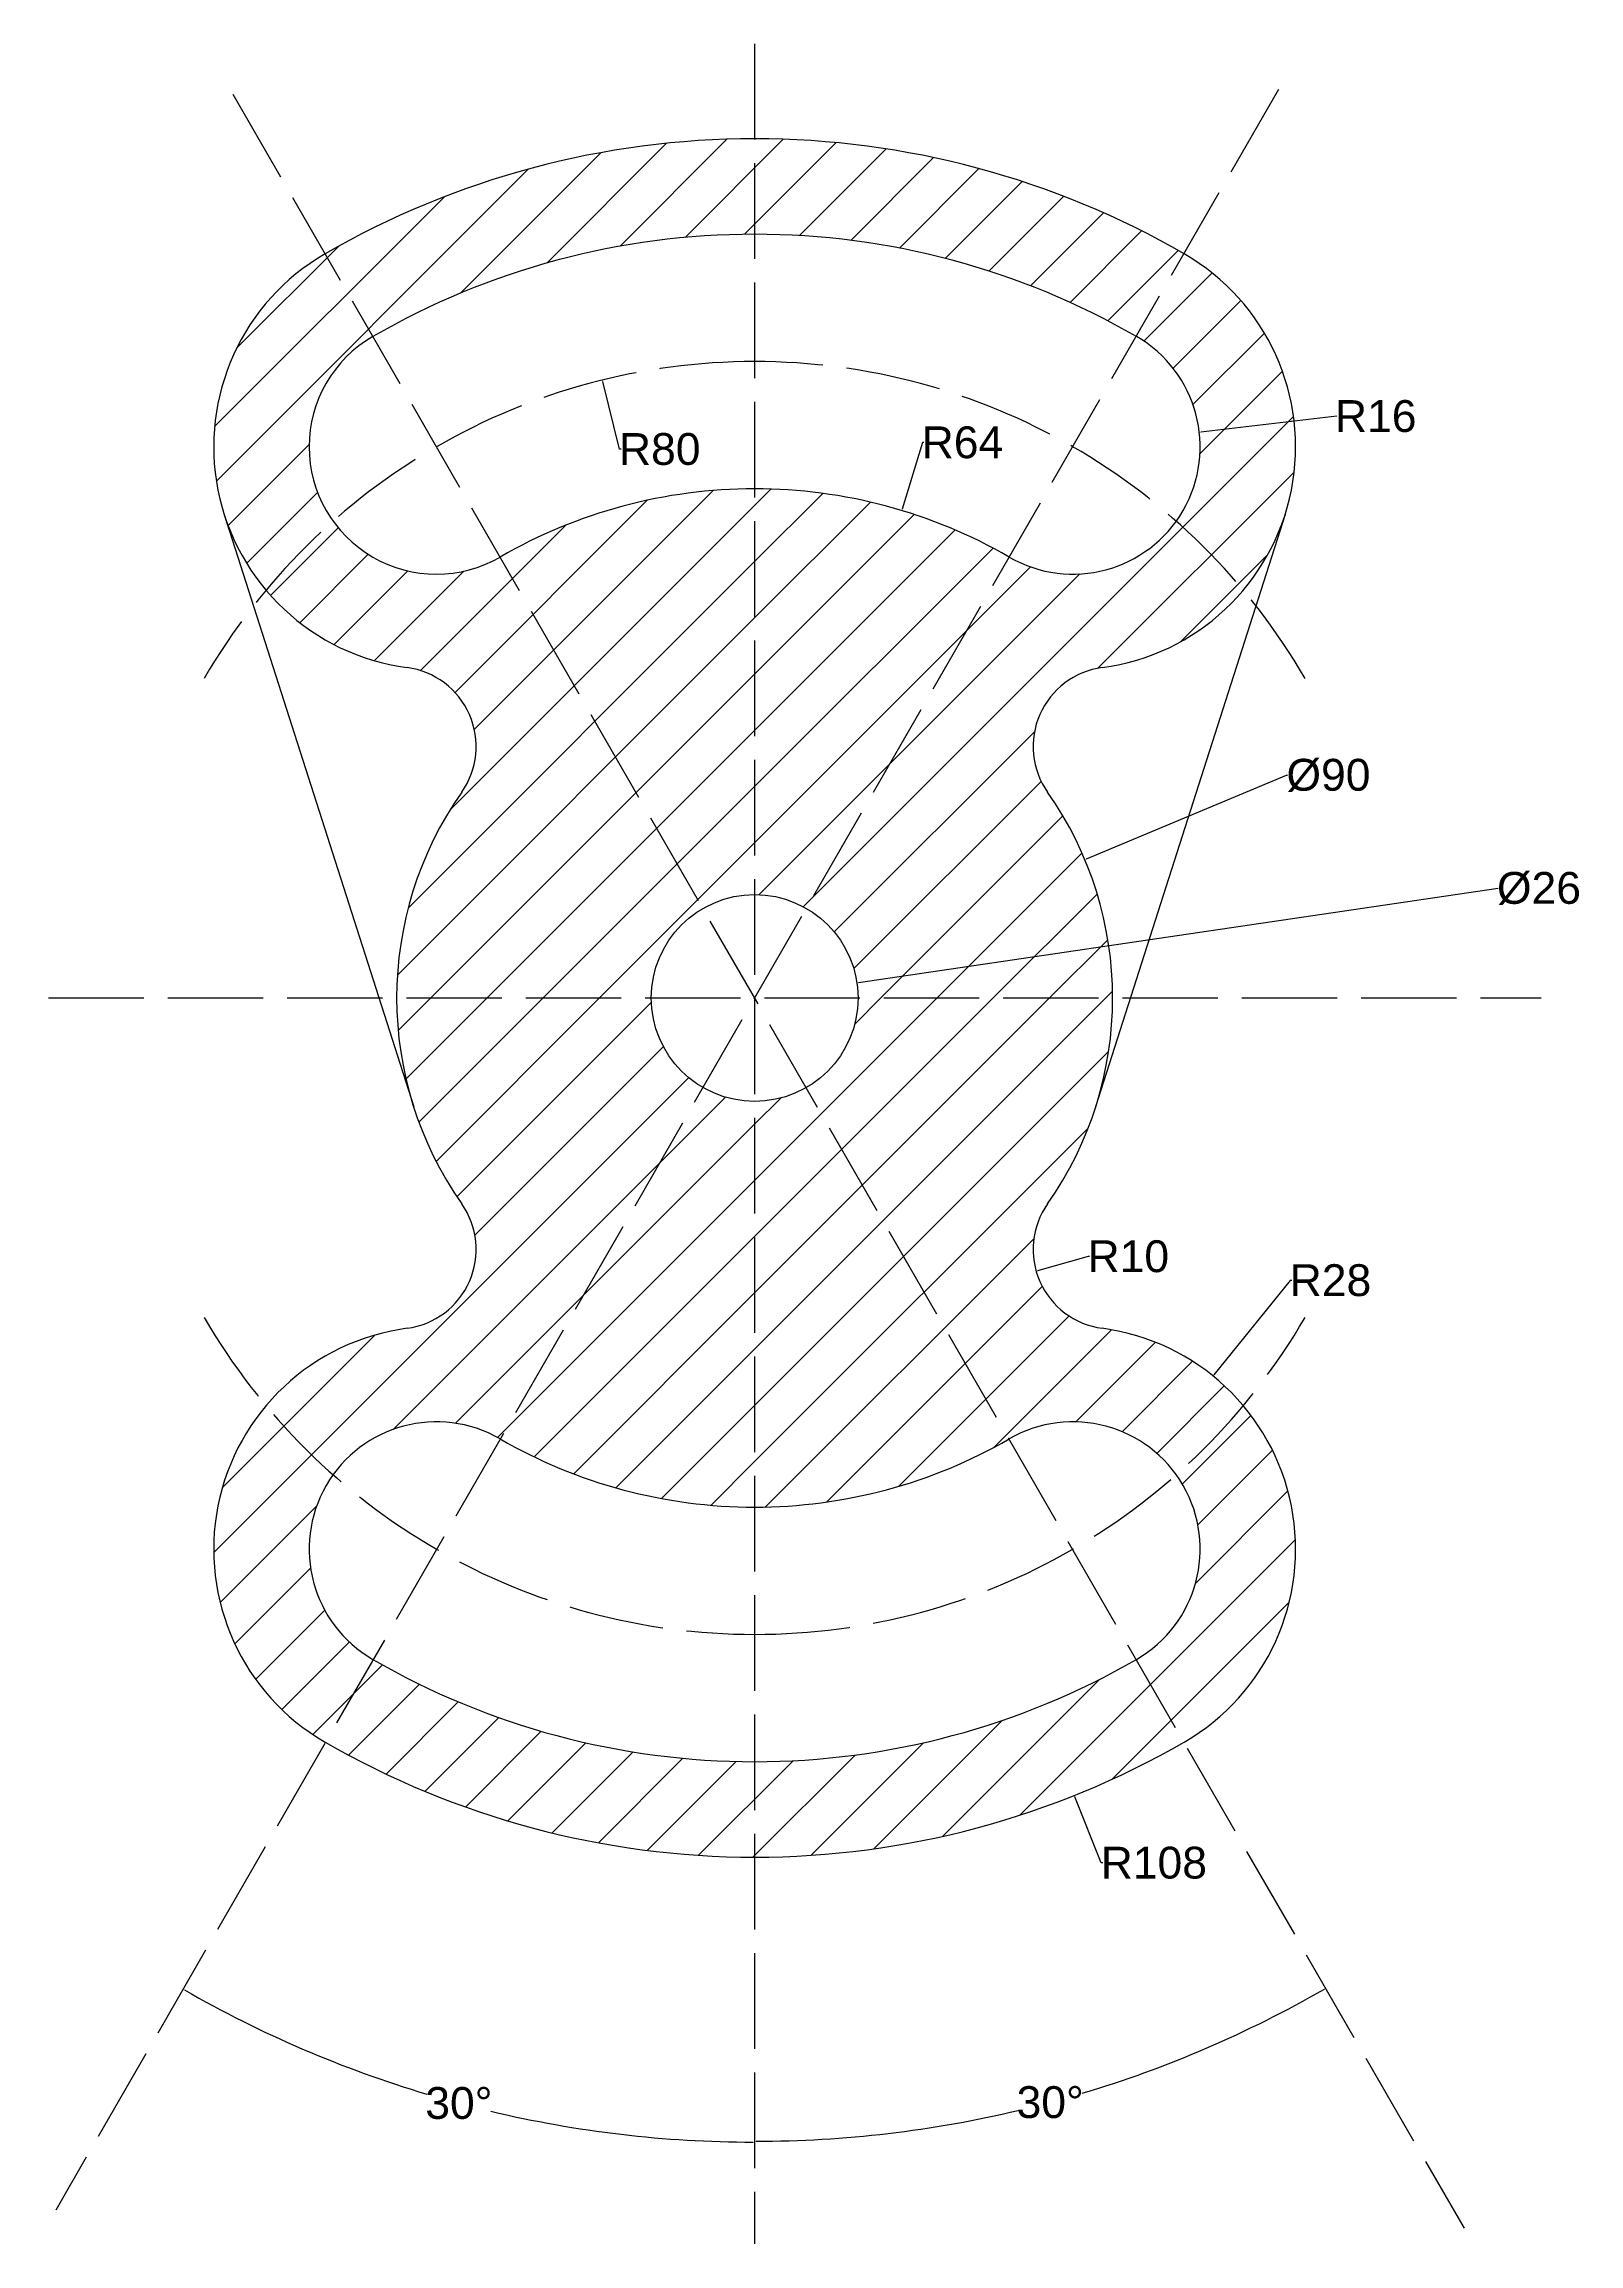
# Model space of a CAD drawing. Header units: inches. Extents: x 1 to 194, y -37 to 240.
import ezdxf

# ---------------------------------------------------------------- set-up
doc = ezdxf.new("R2010")
doc.units = ezdxf.units.IN
doc.header["$MEASUREMENT"] = 0
doc.linetypes.add('ACAD_ISO02W100', pattern=[15, 12, -3])
doc.layers.add('Dim', color=50, linetype='Continuous')
doc.layers.add('Dotted Line', color=70, linetype='ACAD_ISO02W100')
doc.styles.get("Standard").update_dxf_attribs({"font": 'arial.ttf'})
doc.dimstyles.get("Standard").update_dxf_attribs({"dimtxt": 0.18, "dimasz": 0.18, "dimexe": 0.18, "dimexo": 0.0625, "dimgap": 0.09, "dimtad": 0, "dimtih": 1, "dimtoh": 1, "dimdec": 4, "dimzin": 0, "dimdsep": 46, "dimtxsty": 'Standard', "dimcen": 0.09, "dimadec": 0, "dimazin": 0, "dimtfac": 1, "dimtdec": 4, "dimtofl": 0, "dimtmove": 0, "dimatfit": 3, "dimfxl": 1, "dimtolj": 1, "dimtzin": 0, "dimarcsym": 0})

# ---------------------------------------------------------------- blocks, each defined once
blk = doc.blocks.new('*D1')
at = {"layer": 'Defpoints', "color": 0, "transparency": 16777216}
for p in [(145.89, 191.12), (130, 189.28)]:
    blk.add_point(p, dxfattribs=at)
at = {"layer": 'Dim', "color": 0, "lineweight": -2, "transparency": 16777216}
for p, q in [((163.2, 193.12), (146.07, 191.14)), ((129.91, 189.28), (130.09, 189.28)), ((130, 189.19), (130, 189.37))]:
    blk.add_line(p, q, dxfattribs=at)
at = {"layer": 'Dim', "color": 0, "transparency": 16777216}
blk.add_solid([(146.07, 191.17), (146.08, 191.11), (145.89, 191.12)], dxfattribs=at)
at = {"layer": 'Dim', "color": 0, "transparency": 16777216, "insert": (168.07, 193.12), "char_height": 0.18, "attachment_point": 5}
blk.add_mtext('\\A1;{\\H22.22222x;R16}', dxfattribs=at)
blk = doc.blocks.new('*D2')
at = {"layer": 'Defpoints', "color": 0, "transparency": 16777216}
for p in [(147.61, 72.49), (130, 50.72)]:
    blk.add_point(p, dxfattribs=at)
at = {"layer": 'Dim', "color": 0, "lineweight": -2, "transparency": 16777216}
for p, q in [((157.33, 84.5), (147.72, 72.63)), ((157.51, 84.5), (157.33, 84.5)), ((129.91, 50.72), (130.09, 50.72)), ((130, 50.63), (130, 50.81))]:
    blk.add_line(p, q, dxfattribs=at)
at = {"layer": 'Dim', "color": 0, "transparency": 16777216}
blk.add_solid([(147.7, 72.65), (147.75, 72.61), (147.61, 72.49)], dxfattribs=at)
at = {"layer": 'Dim', "color": 0, "transparency": 16777216, "insert": (162.38, 84.5), "char_height": 0.18, "attachment_point": 5}
blk.add_mtext('\\A1;{\\H22.22222x;R28}', dxfattribs=at)
blk = doc.blocks.new('*D3')
at = {"layer": 'Defpoints', "color": 0, "transparency": 16777216}
for p in [(135.01, 88.39), (125.39, 85.64)]:
    blk.add_point(p, dxfattribs=at)
at = {"layer": 'Dim', "color": 0, "lineweight": -2, "transparency": 16777216}
for p, q in [((131.93, 87.51), (125.56, 85.69)), ((132.11, 87.51), (131.93, 87.51))]:
    blk.add_line(p, q, dxfattribs=at)
at = {"layer": 'Dim', "color": 0, "transparency": 16777216}
blk.add_solid([(125.56, 85.72), (125.57, 85.66), (125.39, 85.64)], dxfattribs=at)
at = {"layer": 'Dim', "color": 0, "transparency": 16777216, "insert": (136.97, 87.51), "char_height": 0.18, "attachment_point": 5}
blk.add_mtext('\\A1;{\\H22.22222x;R10}', dxfattribs=at)
blk = doc.blocks.new('*D4')
at = {"layer": 'Defpoints', "color": 0, "transparency": 16777216}
for p in [(70.89, 197.68), (90, 120)]:
    blk.add_point(p, dxfattribs=at)
at = {"layer": 'Dim', "color": 0, "lineweight": -2, "transparency": 16777216}
for p, q in [((73.03, 188.98), (70.93, 197.51)), ((73.21, 188.98), (73.03, 188.98))]:
    blk.add_line(p, q, dxfattribs=at)
at = {"layer": 'Dim', "color": 0, "transparency": 16777216}
blk.add_solid([(70.96, 197.52), (70.9, 197.5), (70.89, 197.68)], dxfattribs=at)
at = {"layer": 'Dim', "color": 0, "transparency": 16777216, "insert": (78.07, 188.98), "char_height": 0.18, "attachment_point": 5}
blk.add_mtext('\\A1;{\\H22.22222x;R80}', dxfattribs=at)
blk = doc.blocks.new('*D5')
at = {"layer": 'Defpoints', "color": 0, "transparency": 16777216}
for p in [(90, 120), (130.18, 19.75)]:
    blk.add_point(p, dxfattribs=at)
at = {"layer": 'Dim', "color": 0, "lineweight": -2, "transparency": 16777216}
for p, q in [((89.91, 120), (90.09, 120)), ((90, 119.91), (90, 120.09)), ((133.57, 11.28), (130.24, 19.58)), ((133.75, 11.28), (133.57, 11.28))]:
    blk.add_line(p, q, dxfattribs=at)
at = {"layer": 'Dim', "color": 0, "transparency": 16777216}
blk.add_solid([(130.27, 19.6), (130.22, 19.57), (130.18, 19.75)], dxfattribs=at)
at = {"layer": 'Dim', "color": 0, "transparency": 16777216, "insert": (140.18, 11.28), "char_height": 0.18, "attachment_point": 5}
blk.add_mtext('\\A1;{\\H22.22222x;R108}', dxfattribs=at)
blk = doc.blocks.new('*D6')
at = {"layer": 'Defpoints', "color": 0, "transparency": 16777216}
for p in [(108.5, 181.27), (90, 120)]:
    blk.add_point(p, dxfattribs=at)
at = {"layer": 'Dim', "color": 0, "lineweight": -2, "transparency": 16777216}
for p, q in [((111.08, 189.82), (108.55, 181.44)), ((111.26, 189.82), (111.08, 189.82)), ((89.91, 120), (90.09, 120)), ((90, 119.91), (90, 120.09))]:
    blk.add_line(p, q, dxfattribs=at)
at = {"layer": 'Dim', "color": 0, "transparency": 16777216}
blk.add_solid([(108.52, 181.45), (108.58, 181.43), (108.5, 181.27)], dxfattribs=at)
at = {"layer": 'Dim', "color": 0, "transparency": 16777216, "insert": (116.12, 189.82), "char_height": 0.18, "attachment_point": 5}
blk.add_mtext('\\A1;{\\H22.22222x;R64}', dxfattribs=at)
blk = doc.blocks.new('*D7')
at = {"layer": 'Defpoints', "color": 0, "transparency": 16777216}
for p in [(131.51, 137.38), (90, 120)]:
    blk.add_point(p, dxfattribs=at)
at = {"layer": 'Dim', "color": 0, "lineweight": -2, "transparency": 16777216}
for p, q in [((156.82, 147.98), (131.67, 137.45)), ((157, 147.98), (156.82, 147.98)), ((89.91, 120), (90.09, 120)), ((90, 119.91), (90, 120.09))]:
    blk.add_line(p, q, dxfattribs=at)
at = {"layer": 'Dim', "color": 0, "transparency": 16777216}
blk.add_solid([(131.66, 137.48), (131.69, 137.42), (131.51, 137.38)], dxfattribs=at)
at = {"layer": 'Dim', "color": 0, "transparency": 16777216, "insert": (162.13, 147.98), "char_height": 0.18, "attachment_point": 5}
blk.add_mtext('\\A1;{\\H22.22222x;%%C90}', dxfattribs=at)
blk = doc.blocks.new('*D8')
at = {"layer": 'Defpoints', "color": 0, "transparency": 16777216}
for p in [(102.86, 121.89), (77.14, 118.11)]:
    blk.add_point(p, dxfattribs=at)
at = {"layer": 'Dim', "color": 0, "lineweight": -2, "transparency": 16777216}
for p, q in [((183.46, 133.76), (103.04, 121.92)), ((89.91, 120), (90.09, 120)), ((90, 119.91), (90, 120.09))]:
    blk.add_line(p, q, dxfattribs=at)
at = {"layer": 'Dim', "color": 0, "transparency": 16777216}
blk.add_solid([(103.03, 121.95), (103.04, 121.89), (102.86, 121.89)], dxfattribs=at)
at = {"layer": 'Dim', "color": 0, "transparency": 16777216, "insert": (188.59, 133.76), "char_height": 0.18, "attachment_point": 5}
blk.add_mtext('\\A1;{\\H22.22222x;%%C26}', dxfattribs=at)
blk = doc.blocks.new('*D9')
at = {"layer": 'Defpoints', "color": 0, "transparency": 16777216}
for p in [(90, 239.92), (24.42, 233.6), (114.92, -21.53), (179.17, -34.66), (90, -36.63)]:
    blk.add_point(p, dxfattribs=at)
at = {"layer": 'Dim', "color": 0, "lineweight": -2, "transparency": 16777216}
for start, end in [(286.6532, 299.9075), (270.0718, 283.3389)]:
    blk.add_arc((90, 119.92), 143.63, start, end, dxfattribs=at)
at = {"layer": 'Dim', "color": 0, "transparency": 16777216}
for points in [[(161.6, -4.56), (161.63, -4.61), (161.77, -4.49)], [(90.18, -23.74), (90.18, -23.68), (90, -23.71)]]:
    blk.add_solid(points, dxfattribs=at)
at = {"layer": 'Dim', "color": 0, "transparency": 16777216, "insert": (127.15, -18.82), "char_height": 0.18, "attachment_point": 5}
blk.add_mtext('\\A1;{\\H22.22222x;30°}', dxfattribs=at)
blk = doc.blocks.new('*D10')
at = {"layer": 'Defpoints', "color": 0, "transparency": 16777216}
for p in [(90, 239.92), (155.84, 234.19), (40.86, -15.17), (0.67, -34.93), (90, -36.63)]:
    blk.add_point(p, dxfattribs=at)
at = {"layer": 'Dim', "color": 0, "lineweight": -2, "transparency": 16777216}
for start, end in [(240.1041, 253.3548), (256.6647, 269.9283)]:
    blk.add_arc((90, 120), 143.82, start, end, dxfattribs=at)
at = {"layer": 'Dim', "color": 0, "transparency": 16777216}
for points in [[(18.3, -4.71), (18.33, -4.66), (18.16, -4.59)], [(89.82, -23.79), (89.82, -23.85), (90, -23.82)]]:
    blk.add_solid(points, dxfattribs=at)
at = {"layer": 'Dim', "color": 0, "transparency": 16777216, "insert": (52.82, -18.93), "char_height": 0.18, "attachment_point": 5}
blk.add_mtext('\\A1;{\\H22.22222x;30°}', dxfattribs=at)

msp = doc.modelspace()

# ---------------------------------------------------------------- hatches: boundary and pattern name
h = msp.add_hatch()
h.set_pattern_fill('ANSI31', color=256, scale=40)
h.paths.add_polyline_path([(126.82363, 145.86543, -0.562975418), (133.68912, 161.52612, 0.186920795), (151.42452, 171.25455, 0.037887286), (142.98695, 179.93649, -0.385170388), (122, 175.42563, 0.131652498), (90, 184), (90, 133, -0.414213562), (103, 120), (135, 120, 0.154293234)])
h.paths.add_polyline_path([(144, 213.53074, 0.131652498), (90, 228), (90, 216, -0.131652498), (138, 203.13844, -0.443865691), (142.98695, 179.93649, -0.037887286), (151.42452, 171.25455, 0.466725565)])
h.paths.add_polyline_path([(90, 216), (90, 228, 0.131652498), (36, 213.53074, 0.466725565), (28.57548, 171.25455, -0.037887286), (37.01305, 179.93649, -0.443865691), (42, 203.13844, -0.131652498)])
h.paths.add_polyline_path([(37.01305, 60.06351, -0.037887286), (28.57548, 68.74545, 0.466725565), (36, 26.46926, 0.131652498), (90, 12), (90, 24, -0.131652498), (42, 36.86156, -0.443865691)])
h.paths.add_polyline_path([(144, 26.46926, 0.466725565), (151.42452, 68.74545, -0.037887286), (142.98695, 60.06351, -0.443865691), (138, 36.86156, -0.131652498), (90, 24), (90, 12, 0.131652498)])
h = msp.add_hatch()
h.set_pattern_fill('ANSI31', color=256, scale=40)
h.paths.add_polyline_path([(53.17637, 145.86543, 0.562975418), (46.31088, 161.52612, -0.186920795), (28.57548, 171.25455, -0.037887286), (37.01305, 179.93649, 0.385170388), (58, 175.42563, -0.131652498), (90, 184), (90, 133, 0.414213562), (77, 120), (45, 120, -0.154293234)])
h.paths.add_polyline_path([(36, 213.53074, -0.131652498), (90, 228), (90, 216, 0.131652498), (42, 203.13844, 0.443865691), (37.01305, 179.93649, 0.037887286), (28.57548, 171.25455, -0.466725565)])
h.paths.add_polyline_path([(90, 216), (90, 228, -0.131652498), (144, 213.53074, -0.466725565), (151.42452, 171.25455, 0.037887286), (142.98695, 179.93649, 0.443865691), (138, 203.13844, 0.131652498)])
h.paths.add_polyline_path([(142.98695, 60.06351, 0.037887286), (151.42452, 68.74545, -0.466725565), (144, 26.46926, -0.131652498), (90, 12), (90, 24, 0.131652498), (138, 36.86156, 0.443865691)])
h.paths.add_polyline_path([(36, 26.46926, -0.466725565), (28.57548, 68.74545, 0.037887286), (37.01305, 60.06351, 0.443865691), (42, 36.86156, 0.131652498), (90, 24), (90, 12, -0.131652498)])
h = msp.add_hatch()
h.set_pattern_fill('ANSI31', color=256, scale=40)
h.paths.add_polyline_path([(126.82363, 94.13457, 0.562975418), (133.68912, 78.47388, -0.186920795), (151.42452, 68.74545, -0.037887286), (142.98695, 60.06351, 0.385170388), (122, 64.57437, -0.131652498), (90, 56), (90, 107, 0.414213562), (103, 120), (135, 120, -0.154293234)])
h.paths.add_polyline_path([(144, 26.46926, -0.131652498), (90, 12), (90, 24, 0.131652498), (138, 36.86156, 0.443865691), (142.98695, 60.06351, 0.037887286), (151.42452, 68.74545, -0.466725565)])
h.paths.add_polyline_path([(90, 24), (90, 12, -0.131652498), (36, 26.46926, -0.466725565), (28.57548, 68.74545, 0.037887286), (37.01305, 60.06351, 0.443865691), (42, 36.86156, 0.131652498)])
h.paths.add_polyline_path([(37.01305, 179.93649, 0.037887286), (28.57548, 171.25455, -0.466725565), (36, 213.53074, -0.131652498), (90, 228), (90, 216, 0.131652498), (42, 203.13844, 0.443865691)])
h.paths.add_polyline_path([(144, 213.53074, -0.466725565), (151.42452, 171.25455, 0.037887286), (142.98695, 179.93649, 0.443865691), (138, 203.13844, 0.131652498), (90, 216), (90, 228, -0.131652498)])
h = msp.add_hatch()
h.set_pattern_fill('ANSI31', color=256, scale=40)
h.paths.add_polyline_path([(53.17637, 94.13457, -0.562975418), (46.31088, 78.47388, 0.186920795), (28.57548, 68.74545, 0.037887286), (37.01305, 60.06351, -0.385170388), (58, 64.57437, 0.131652498), (90, 56), (90, 107, -0.414213562), (77, 120), (45, 120, 0.154293234)])
h.paths.add_polyline_path([(36, 26.46926, 0.131652498), (90, 12), (90, 24, -0.131652498), (42, 36.86156, -0.443865691), (37.01305, 60.06351, -0.037887286), (28.57548, 68.74545, 0.466725565)])
h.paths.add_polyline_path([(90, 24), (90, 12, 0.131652498), (144, 26.46926, 0.466725565), (151.42452, 68.74545, -0.037887286), (142.98695, 60.06351, -0.443865691), (138, 36.86156, -0.131652498)])
h.paths.add_polyline_path([(142.98695, 179.93649, -0.037887286), (151.42452, 171.25455, 0.466725565), (144, 213.53074, 0.131652498), (90, 228), (90, 216, -0.131652498), (138, 203.13844, -0.443865691)])
h.paths.add_polyline_path([(36, 213.53074, 0.466725565), (28.57548, 171.25455, -0.037887286), (37.01305, 179.93649, -0.443865691), (42, 203.13844, -0.131652498), (90, 216), (90, 228, 0.131652498)])

# ---------------------------------------------------------------- linework, layer by layer
for p, q in [((23.3301, 180.75463), (47.13767, 106.29524)), ((156.6699, 180.75463), (132.86233, 106.29524))]:
    msp.add_line(p, q)
msp.add_circle((90, 120), 13)
for centre, radius, start, end in [((90, 120), 108, 90, 120), ((90, 120), 108, 60, 90), ((90, 120), 96, 90, 120), ((90, 120), 96, 60, 90), ((50, 189.28203), 28, 120, 262.4290301), ((130, 189.28203), 28, 277.5709699, 60), ((50, 189.28203), 16, 120, 300), ((130, 189.28203), 16, 240, 60), ((90, 120), 64, 90, 120), ((90, 120), 64, 60, 90), ((44.99334, 151.6133), 10, 324.9152636, 82.4290301), ((135.00666, 151.6133), 10, 97.5709699, 215.0847364), ((90, 120), 45, 144.9152636, 215.0847364), ((90, 120), 45, 324.9152636, 35.0847364), ((44.99334, 88.3867), 10, 277.5709699, 35.0847364), ((135.00666, 88.3867), 10, 144.9152636, 262.4290301), ((50, 50.71797), 28, 97.5709699, 240), ((130, 50.71797), 28, 300, 82.4290301), ((50, 50.71797), 16, 60, 240), ((130, 50.71797), 16, 300, 120), ((90, 120), 64, 240, 270), ((90, 120), 64, 270, 300), ((90, 120), 96, 240, 270), ((90, 120), 96, 270, 300), ((90, 120), 108, 240, 270), ((90, 120), 108, 270, 300)]:
    msp.add_arc(centre, radius, start, end)
at = {"layer": 'Dotted Line'}
for p, q in [((90, 239.91576), (90, -36.62792)), ((155.84247, 234.19096), (2.14213, -32.3735)), ((24.42212, 233.60098), (179.17119, -34.65623)), ((1.23505, 120), (188.8669, 120))]:
    msp.add_line(p, q, dxfattribs=at)
for start, end in [(90, 149.8630616), (30.1369384, 90), (210.1369384, 270), (270, 329.8630616)]:
    msp.add_arc((90, 120), 80, start, end, dxfattribs=at)

# ---------------------------------------------------------------- dimensions: what is measured, and where the dimension line sits
at = {"layer": 'Dim'}
for base, line2, picture, middle in [((40.86154, -15.16565), ((155.84247, 234.19096), (0.67027, -34.92618)), '*D10', (52.81587, -18.93051)), ((114.92473, -21.533), ((24.42212, 233.60098), (179.17119, -34.65623)), '*D9', (127.15012, -18.82463))]:
    dim = msp.add_angular_dim_2l(base=base, line1=((90, 239.91576), (90, -36.62792)), line2=line2, text='{\\H22.22222x;<>}', dimstyle='Standard', dxfattribs=at)
    dim.commit()
    dim.dimension.update_dxf_attribs({"geometry": picture, "text_midpoint": middle})
for center, mpoint, text, picture, middle in [((90, 120), (70.88677, 197.68323), '{\\H22.22222x;R80}', '*D4', (78.06992, 188.98149)), ((130, 189.28203), (145.89429, 191.11821), '{\\H22.22222x;R16}', '*D1', (163.20256, 193.11774)), ((90, 120), (108.50071, 181.26764), '{\\H22.22222x;R64}', '*D6', (116.12434, 189.82102)), ((90, 120), (131.50821, 137.38013), '{\\H22.22222x;%%C90}', '*D7', (162.12896, 147.9806)), ((90, 120), (130.17773, 19.75156), '{\\H22.22222x;R108}', '*D5', (140.18054, 11.27852)), ((135.00666, 88.3867), (125.39071, 85.64196), '{\\H22.22222x;R10}', '*D3', (136.97276, 87.50868)), ((130, 50.71797), (147.60924, 72.48755), '{\\H22.22222x;R28}', '*D2', (162.38124, 84.50264))]:
    dim = msp.add_radius_dim(center=center, mpoint=mpoint, text=text, dimstyle='Standard', dxfattribs=at)
    dim.commit()
    dim.dimension.update_dxf_attribs({"geometry": picture, "text_midpoint": middle, "dimtype": 164})
dim = msp.add_diameter_dim_2p(p1=(77.13872, 118.10597), p2=(102.86128, 121.89403), text='{\\H22.22222x;%%C26}', dimstyle='Standard', dxfattribs=at)
dim.commit()
dim.dimension.update_dxf_attribs({"geometry": '*D8', "text_midpoint": (183.45646, 133.76298), "dimtype": 163})

doc.saveas('drawing.dxf')
